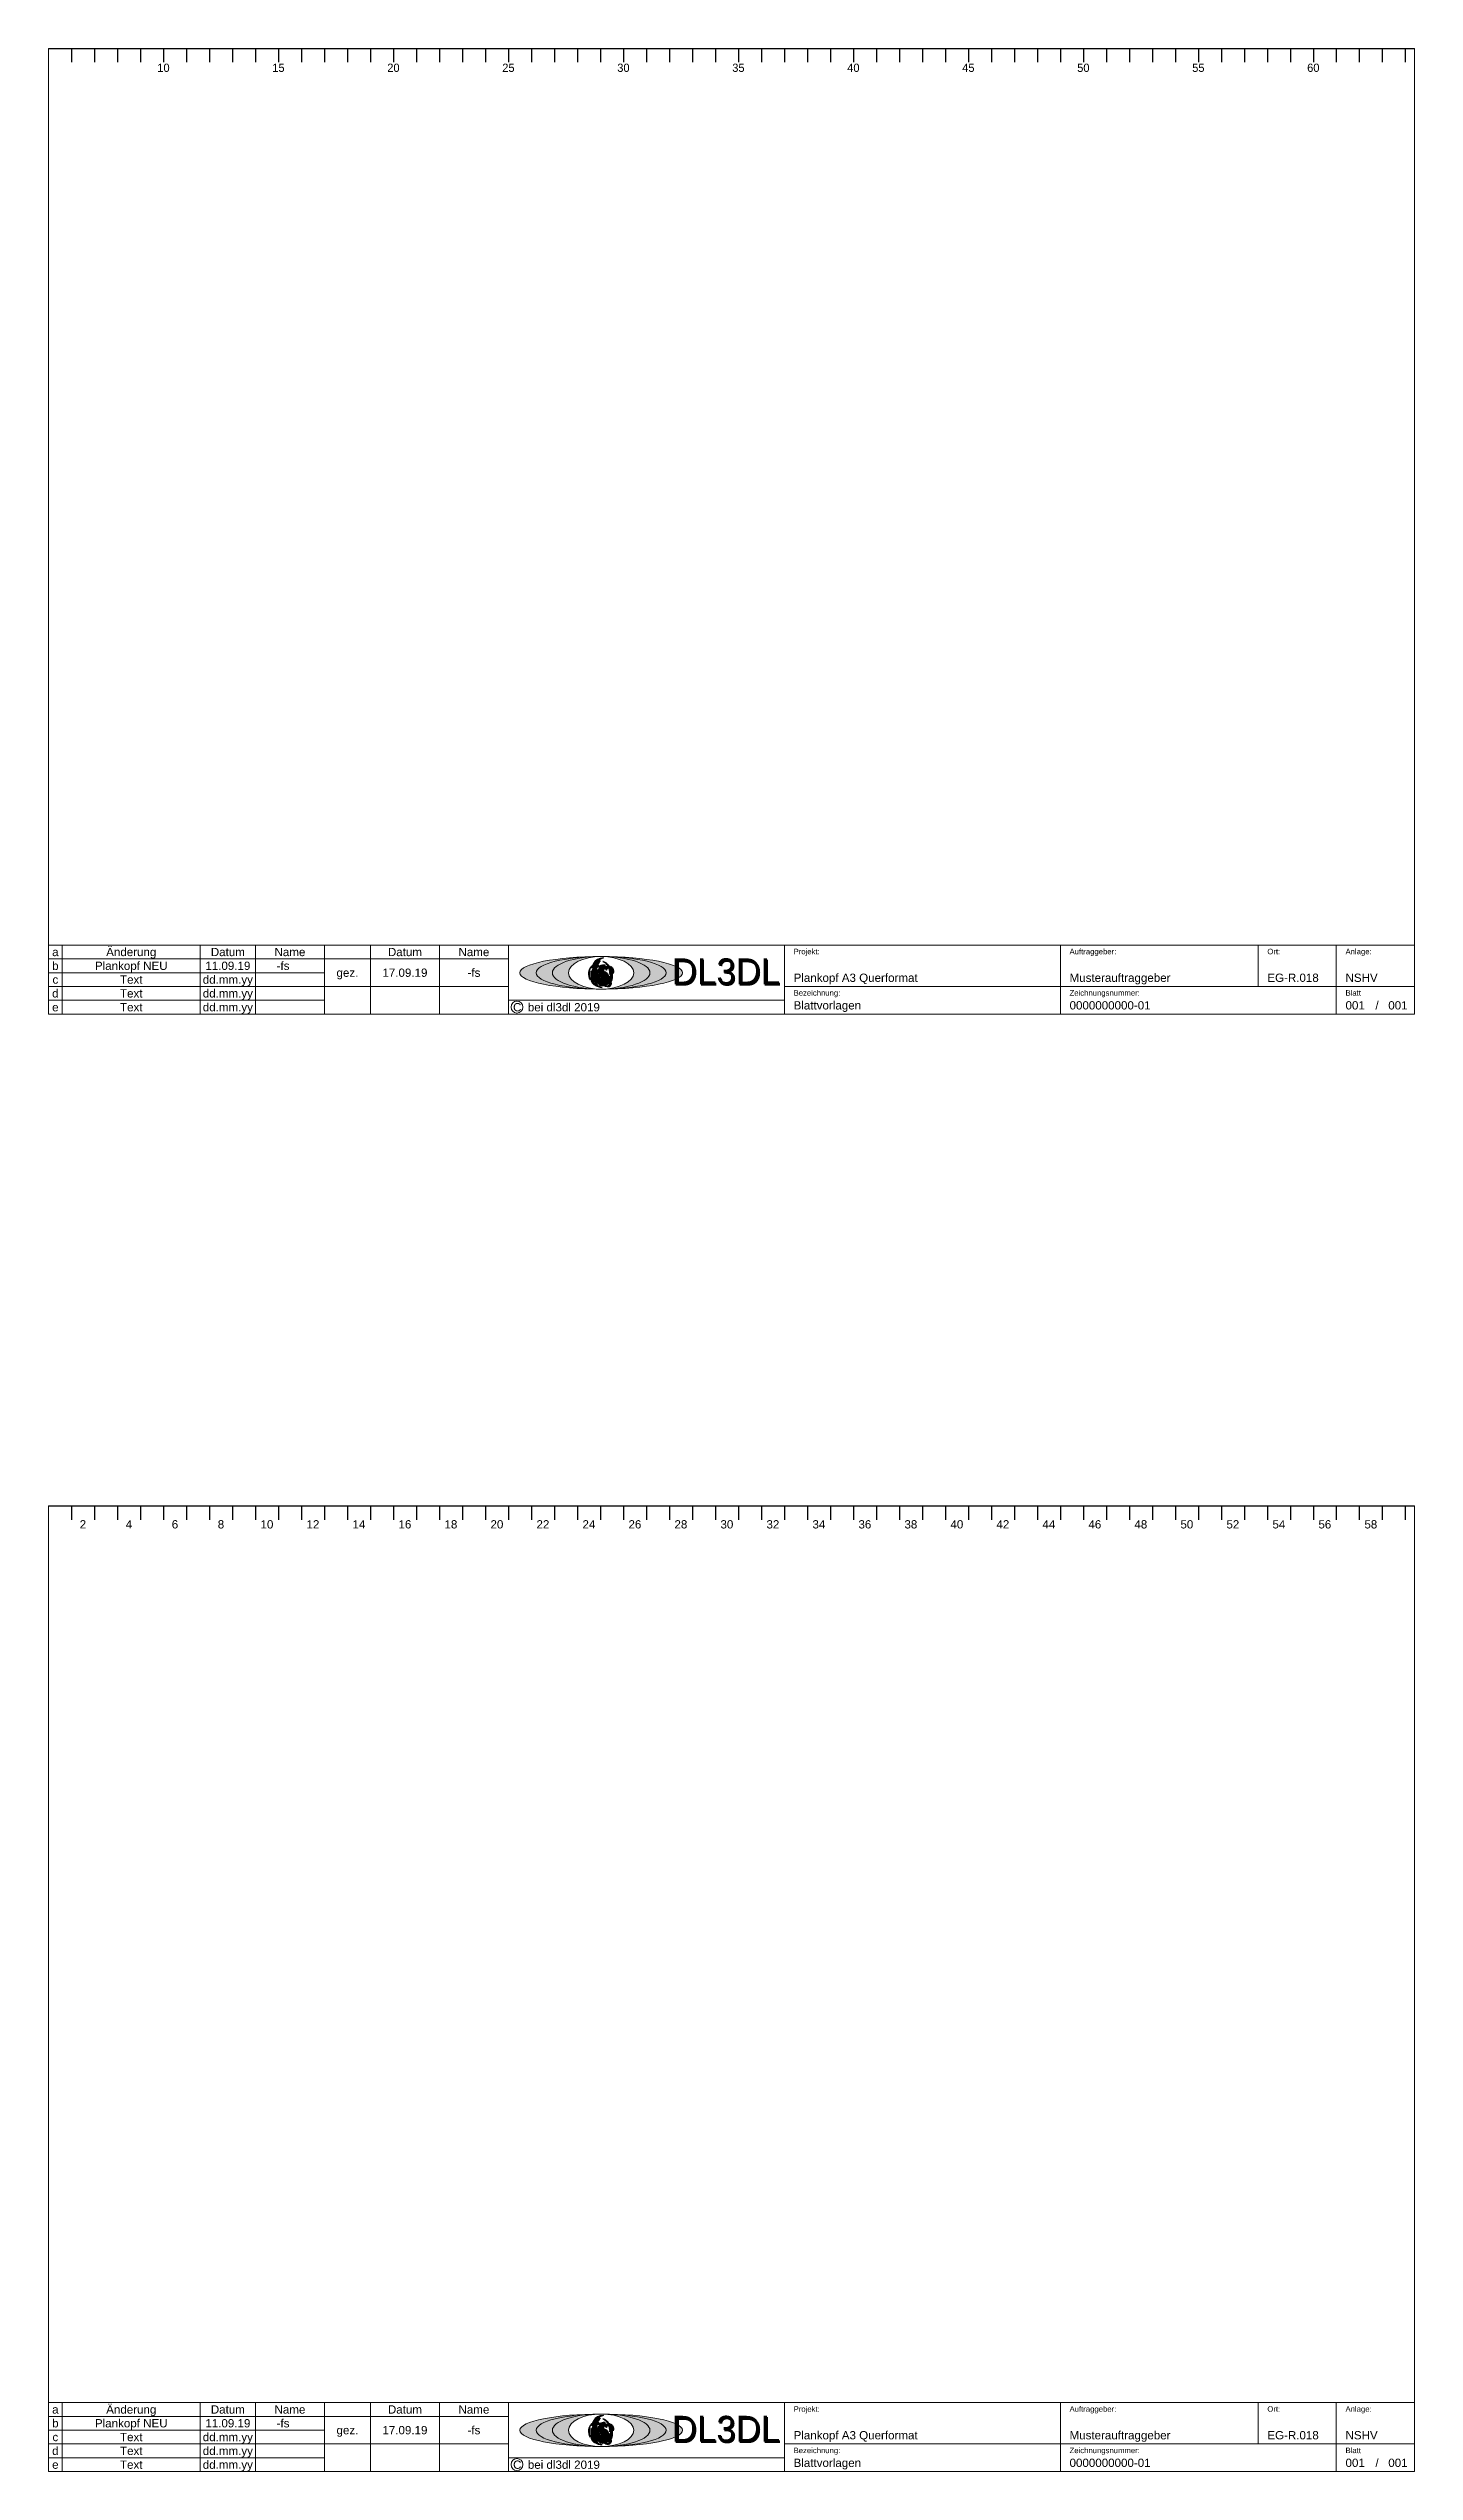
# Model space of a CAD drawing. Extents: x 0 to 842, y -317 to 297.
# Drawn here: x 0 to 297, y -317 to 210 of the extents above; entities that cross this region are included whole.
import ezdxf
from ezdxf.enums import TextEntityAlignment as Align

# ---------------------------------------------------------------- set-up
doc = ezdxf.new("R2010")
doc.units = 0
doc.layers.get('0').update_dxf_attribs({"linetype": 'CONTINUOUS', "lineweight": 5, "true_color": 0xffffff})
for name, color, linetype, lineweight, true_color in [('BLATTRAHMEN', 5, 'CONTINUOUS', 5, 0x0000ff), ('LOGO_A', 1, 'CONTINUOUS', 5, 0xff0000), ('LOGO_B', 30, 'CONTINUOUS', 5, 0xff7f00), ('LOGO_C', 12, 'CONTINUOUS', 5, 0xaa0000), ('LOGO_TEXT', 5, 'CONTINUOUS', 5, 0x0000ff), ('TEXT_VORGABE', 1, 'CONTINUOUS', 5, 0xff0000)]:
    doc.layers.add(name, color=color, linetype=linetype, lineweight=lineweight, true_color=true_color)
for name, color, linetype, true_color in [('Logo_Text2', 1, 'CONTINUOUS', 0xff0000), ('PFOENIX', 94, 'CONTINUOUS', 0x008000), ('RASTER', 5, 'CONTINUOUS', 0x0000ff), ('TEXT_AUSGEFUELLT', 3, 'CONTINUOUS', 0x00ff00)]:
    doc.layers.add(name, color=color, linetype=linetype, true_color=true_color)
doc.styles.add('textstyle0', font='')
doc.styles.add('textstyle1', font='')
doc.styles.add('textstyle10', font='')
doc.styles.add('textstyle11', font='')
doc.styles.add('textstyle12', font='')
doc.styles.add('textstyle13', font='')
doc.styles.add('textstyle14', font='')
doc.styles.add('textstyle15', font='')
doc.styles.add('textstyle156', font='')
doc.styles.add('textstyle157', font='')
doc.styles.add('textstyle158', font='')
doc.styles.add('textstyle159', font='')
doc.styles.add('textstyle16', font='')
doc.styles.add('textstyle17', font='')
doc.styles.add('textstyle172', font='')
doc.styles.add('textstyle173', font='')
doc.styles.add('textstyle174', font='')
doc.styles.add('textstyle175', font='')
doc.styles.add('textstyle176', font='')
doc.styles.add('textstyle177', font='')
doc.styles.add('textstyle178', font='')
doc.styles.add('textstyle18', font='')
doc.styles.add('textstyle180', font='')
doc.styles.add('textstyle181', font='')
doc.styles.add('textstyle182', font='')
doc.styles.add('textstyle183', font='')
doc.styles.add('textstyle186', font='')
doc.styles.add('textstyle187', font='')
doc.styles.add('textstyle188', font='')
doc.styles.add('textstyle189', font='')
doc.styles.add('textstyle19', font='')
doc.styles.add('textstyle190', font='')
doc.styles.add('textstyle191', font='')
doc.styles.add('textstyle192', font='')
doc.styles.add('textstyle193', font='')
doc.styles.add('textstyle194', font='')
doc.styles.add('textstyle195', font='')
doc.styles.add('textstyle196', font='')
doc.styles.add('textstyle197', font='')
doc.styles.add('textstyle198', font='')
doc.styles.add('textstyle199', font='')
doc.styles.add('textstyle2', font='')
doc.styles.add('textstyle20', font='')
doc.styles.add('textstyle200', font='')
doc.styles.add('textstyle201', font='')
doc.styles.add('textstyle202', font='')
doc.styles.add('textstyle203', font='')
doc.styles.add('textstyle204', font='')
doc.styles.add('textstyle205', font='')
doc.styles.add('textstyle206', font='')
doc.styles.add('textstyle207', font='')
doc.styles.add('textstyle208', font='')
doc.styles.add('textstyle209', font='')
doc.styles.add('textstyle21', font='')
doc.styles.add('textstyle210', font='')
doc.styles.add('textstyle211', font='')
doc.styles.add('textstyle212', font='')
doc.styles.add('textstyle213', font='')
doc.styles.add('textstyle214', font='')
doc.styles.add('textstyle215', font='')
doc.styles.add('textstyle216', font='')
doc.styles.add('textstyle217', font='')
doc.styles.add('textstyle218', font='')
doc.styles.add('textstyle219', font='')
doc.styles.add('textstyle22', font='')
doc.styles.add('textstyle220', font='')
doc.styles.add('textstyle221', font='')
doc.styles.add('textstyle222', font='')
doc.styles.add('textstyle223', font='')
doc.styles.add('textstyle224', font='')
doc.styles.add('textstyle225', font='')
doc.styles.add('textstyle226', font='')
doc.styles.add('textstyle227', font='')
doc.styles.add('textstyle228', font='')
doc.styles.add('textstyle229', font='')
doc.styles.add('textstyle23', font='')
doc.styles.add('textstyle230', font='')
doc.styles.add('textstyle231', font='')
doc.styles.add('textstyle232', font='')
doc.styles.add('textstyle233', font='')
doc.styles.add('textstyle234', font='')
doc.styles.add('textstyle235', font='')
doc.styles.add('textstyle236', font='')
doc.styles.add('textstyle237', font='')
doc.styles.add('textstyle238', font='')
doc.styles.add('textstyle239', font='')
doc.styles.add('textstyle24', font='')
doc.styles.add('textstyle240', font='')
doc.styles.add('textstyle241', font='')
doc.styles.add('textstyle242', font='')
doc.styles.add('textstyle243', font='')
doc.styles.add('textstyle244', font='')
doc.styles.add('textstyle245', font='')
doc.styles.add('textstyle246', font='')
doc.styles.add('textstyle247', font='')
doc.styles.add('textstyle248', font='')
doc.styles.add('textstyle249', font='')
doc.styles.add('textstyle25', font='')
doc.styles.add('textstyle250', font='')
doc.styles.add('textstyle251', font='')
doc.styles.add('textstyle252', font='')
doc.styles.add('textstyle253', font='')
doc.styles.add('textstyle254', font='')
doc.styles.add('textstyle255', font='')
doc.styles.add('textstyle256', font='')
doc.styles.add('textstyle257', font='')
doc.styles.add('textstyle258', font='')
doc.styles.add('textstyle259', font='')
doc.styles.add('textstyle26', font='')
doc.styles.add('textstyle27', font='')
doc.styles.add('textstyle28', font='')
doc.styles.add('textstyle29', font='')
doc.styles.add('textstyle3', font='')
doc.styles.add('textstyle30', font='')
doc.styles.add('textstyle4', font='')
doc.styles.add('textstyle5', font='')
doc.styles.add('textstyle6', font='')
doc.styles.add('textstyle7', font='')
doc.styles.add('textstyle8', font='')
doc.styles.add('textstyle9', font='')
doc.styles.get('textstyle0').set_extended_font_data('Liberation Sans')
doc.styles.get('textstyle1').set_extended_font_data('Liberation Sans')
doc.styles.get('textstyle10').set_extended_font_data('Liberation Sans')
doc.styles.get('textstyle11').set_extended_font_data('Liberation Sans')
doc.styles.get('textstyle12').set_extended_font_data('Liberation Sans')
doc.styles.get('textstyle13').set_extended_font_data('Liberation Sans')
doc.styles.get('textstyle14').set_extended_font_data('Liberation Sans')
doc.styles.get('textstyle15').set_extended_font_data('Liberation Sans')
doc.styles.get('textstyle156').set_extended_font_data('TGL 31034-1')
doc.styles.get('textstyle157').set_extended_font_data('TGL 31034-1')
doc.styles.get('textstyle158').set_extended_font_data('TGL 31034-1')
doc.styles.get('textstyle159').set_extended_font_data('TGL 31034-1')
doc.styles.get('textstyle16').set_extended_font_data('Liberation Sans')
doc.styles.get('textstyle17').set_extended_font_data('Liberation Sans')
doc.styles.get('textstyle172').set_extended_font_data('TGL 31034-1')
doc.styles.get('textstyle173').set_extended_font_data('TGL 31034-1')
doc.styles.get('textstyle174').set_extended_font_data('TGL 31034-1')
doc.styles.get('textstyle175').set_extended_font_data('TGL 31034-1')
doc.styles.get('textstyle176').set_extended_font_data('TGL 31034-1')
doc.styles.get('textstyle177').set_extended_font_data('TGL 31034-1')
doc.styles.get('textstyle178').set_extended_font_data('TGL 31034-1')
doc.styles.get('textstyle18').set_extended_font_data('Liberation Sans')
doc.styles.get('textstyle180').set_extended_font_data('TGL 31034-1')
doc.styles.get('textstyle181').set_extended_font_data('TGL 31034-1')
doc.styles.get('textstyle182').set_extended_font_data('TGL 31034-1')
doc.styles.get('textstyle183').set_extended_font_data('TGL 31034-1')
doc.styles.get('textstyle186').set_extended_font_data('Liberation Sans')
doc.styles.get('textstyle187').set_extended_font_data('Liberation Sans')
doc.styles.get('textstyle188').set_extended_font_data('Liberation Sans')
doc.styles.get('textstyle189').set_extended_font_data('Liberation Sans')
doc.styles.get('textstyle19').set_extended_font_data('Liberation Sans')
doc.styles.get('textstyle190').set_extended_font_data('Liberation Sans')
doc.styles.get('textstyle191').set_extended_font_data('Liberation Sans')
doc.styles.get('textstyle192').set_extended_font_data('Liberation Sans')
doc.styles.get('textstyle193').set_extended_font_data('Liberation Sans')
doc.styles.get('textstyle194').set_extended_font_data('Liberation Sans')
doc.styles.get('textstyle195').set_extended_font_data('Liberation Sans')
doc.styles.get('textstyle196').set_extended_font_data('Liberation Sans')
doc.styles.get('textstyle197').set_extended_font_data('Liberation Sans')
doc.styles.get('textstyle198').set_extended_font_data('Liberation Sans')
doc.styles.get('textstyle199').set_extended_font_data('Liberation Sans')
doc.styles.get('textstyle2').set_extended_font_data('Liberation Sans')
doc.styles.get('textstyle20').set_extended_font_data('Liberation Sans')
doc.styles.get('textstyle200').set_extended_font_data('Liberation Sans')
doc.styles.get('textstyle201').set_extended_font_data('Liberation Sans')
doc.styles.get('textstyle202').set_extended_font_data('Liberation Sans')
doc.styles.get('textstyle203').set_extended_font_data('Liberation Sans')
doc.styles.get('textstyle204').set_extended_font_data('Liberation Sans')
doc.styles.get('textstyle205').set_extended_font_data('Liberation Sans')
doc.styles.get('textstyle206').set_extended_font_data('Liberation Sans')
doc.styles.get('textstyle207').set_extended_font_data('Liberation Sans')
doc.styles.get('textstyle208').set_extended_font_data('Liberation Sans')
doc.styles.get('textstyle209').set_extended_font_data('Liberation Sans')
doc.styles.get('textstyle21').set_extended_font_data('Liberation Sans')
doc.styles.get('textstyle210').set_extended_font_data('Liberation Sans')
doc.styles.get('textstyle211').set_extended_font_data('Liberation Sans')
doc.styles.get('textstyle212').set_extended_font_data('Liberation Sans')
doc.styles.get('textstyle213').set_extended_font_data('Liberation Sans')
doc.styles.get('textstyle214').set_extended_font_data('Liberation Sans')
doc.styles.get('textstyle215').set_extended_font_data('Liberation Sans')
doc.styles.get('textstyle216').set_extended_font_data('Liberation Sans')
doc.styles.get('textstyle217').set_extended_font_data('Liberation Sans')
doc.styles.get('textstyle218').set_extended_font_data('Liberation Sans')
doc.styles.get('textstyle219').set_extended_font_data('Liberation Sans')
doc.styles.get('textstyle22').set_extended_font_data('Liberation Sans')
doc.styles.get('textstyle220').set_extended_font_data('Liberation Sans')
doc.styles.get('textstyle221').set_extended_font_data('Liberation Sans')
doc.styles.get('textstyle222').set_extended_font_data('Liberation Sans')
doc.styles.get('textstyle223').set_extended_font_data('Liberation Sans')
doc.styles.get('textstyle224').set_extended_font_data('Liberation Sans')
doc.styles.get('textstyle225').set_extended_font_data('Liberation Sans')
doc.styles.get('textstyle226').set_extended_font_data('Liberation Sans')
doc.styles.get('textstyle227').set_extended_font_data('Liberation Sans')
doc.styles.get('textstyle228').set_extended_font_data('Liberation Sans')
doc.styles.get('textstyle229').set_extended_font_data('Liberation Sans')
doc.styles.get('textstyle23').set_extended_font_data('Liberation Sans')
doc.styles.get('textstyle230').set_extended_font_data('Liberation Sans')
doc.styles.get('textstyle231').set_extended_font_data('Liberation Sans')
doc.styles.get('textstyle232').set_extended_font_data('Liberation Sans')
doc.styles.get('textstyle233').set_extended_font_data('Liberation Sans')
doc.styles.get('textstyle234').set_extended_font_data('Liberation Sans')
doc.styles.get('textstyle235').set_extended_font_data('Liberation Sans')
doc.styles.get('textstyle236').set_extended_font_data('Liberation Sans')
doc.styles.get('textstyle237').set_extended_font_data('Liberation Sans')
doc.styles.get('textstyle238').set_extended_font_data('Liberation Sans')
doc.styles.get('textstyle239').set_extended_font_data('Liberation Sans')
doc.styles.get('textstyle24').set_extended_font_data('Liberation Sans')
doc.styles.get('textstyle240').set_extended_font_data('Liberation Sans')
doc.styles.get('textstyle241').set_extended_font_data('Liberation Sans')
doc.styles.get('textstyle242').set_extended_font_data('Liberation Sans')
doc.styles.get('textstyle243').set_extended_font_data('Liberation Sans')
doc.styles.get('textstyle244').set_extended_font_data('Liberation Sans')
doc.styles.get('textstyle245').set_extended_font_data('Liberation Sans')
doc.styles.get('textstyle246').set_extended_font_data('Liberation Sans')
doc.styles.get('textstyle247').set_extended_font_data('Liberation Sans')
doc.styles.get('textstyle248').set_extended_font_data('Liberation Sans')
doc.styles.get('textstyle249').set_extended_font_data('Liberation Sans')
doc.styles.get('textstyle25').set_extended_font_data('Liberation Sans')
doc.styles.get('textstyle250').set_extended_font_data('Liberation Sans')
doc.styles.get('textstyle251').set_extended_font_data('Liberation Sans')
doc.styles.get('textstyle252').set_extended_font_data('Liberation Sans')
doc.styles.get('textstyle253').set_extended_font_data('Liberation Sans')
doc.styles.get('textstyle254').set_extended_font_data('Liberation Sans')
doc.styles.get('textstyle255').set_extended_font_data('Liberation Sans')
doc.styles.get('textstyle256').set_extended_font_data('Liberation Sans')
doc.styles.get('textstyle257').set_extended_font_data('Liberation Sans')
doc.styles.get('textstyle258').set_extended_font_data('Liberation Sans')
doc.styles.get('textstyle259').set_extended_font_data('Liberation Sans')
doc.styles.get('textstyle26').set_extended_font_data('Liberation Sans')
doc.styles.get('textstyle27').set_extended_font_data('Liberation Sans')
doc.styles.get('textstyle28').set_extended_font_data('Liberation Sans')
doc.styles.get('textstyle29').set_extended_font_data('Liberation Sans')
doc.styles.get('textstyle3').set_extended_font_data('Liberation Sans')
doc.styles.get('textstyle30').set_extended_font_data('Liberation Sans')
doc.styles.get('textstyle4').set_extended_font_data('Liberation Sans')
doc.styles.get('textstyle5').set_extended_font_data('Liberation Sans')
doc.styles.get('textstyle6').set_extended_font_data('Liberation Sans')
doc.styles.get('textstyle7').set_extended_font_data('Liberation Sans')
doc.styles.get('textstyle8').set_extended_font_data('Liberation Sans')
doc.styles.get('textstyle9').set_extended_font_data('Liberation Sans')

msp = doc.modelspace()

# ---------------------------------------------------------------- texts
at = {"layer": 'LOGO_TEXT'}
for style, p in [('textstyle181', (147.53, 9.02)), ('textstyle183', (147.53, -307.95))]:
    msp.add_text('DL3DL', height=5.657, dxfattribs=dict(at, style=style)).set_placement(p, align=Align.MIDDLE_CENTER)
at = {"layer": 'Logo_Text2'}
for style, p in [('textstyle180', (147.33, 9.29)), ('textstyle182', (147.33, -307.68))]:
    msp.add_text('DL3DL', height=5.657, dxfattribs=dict(at, style=style)).set_placement(p, align=Align.MIDDLE_CENTER)
at = {"layer": 'RASTER'}
for s, style, p in [('10', 'textstyle178', (25, 205.8)), ('15', 'textstyle177', (50, 205.8)), ('20', 'textstyle176', (75, 205.8)), ('25', 'textstyle175', (100, 205.8)), ('30', 'textstyle174', (125, 205.8)), ('35', 'textstyle173', (150, 205.8)), ('40', 'textstyle172', (175, 205.8)), ('45', 'textstyle159', (200, 205.8)), ('50', 'textstyle158', (225, 205.8)), ('55', 'textstyle157', (250, 205.8)), ('60', 'textstyle156', (275, 205.8)), ('2', 'textstyle0', (7.5, -110.97)), ('4', 'textstyle8', (17.5, -110.97)), ('6', 'textstyle7', (27.5, -110.97)), ('8', 'textstyle6', (37.5, -110.97)), ('10', 'textstyle5', (47.5, -110.97)), ('12', 'textstyle4', (57.5, -110.97)), ('14', 'textstyle3', (67.5, -110.97)), ('16', 'textstyle2', (77.5, -110.97)), ('18', 'textstyle1', (87.5, -110.97)), ('20', 'textstyle16', (97.5, -110.97)), ('22', 'textstyle15', (107.5, -110.97)), ('24', 'textstyle14', (117.5, -110.97)), ('26', 'textstyle13', (127.5, -110.97)), ('28', 'textstyle12', (137.5, -110.97)), ('30', 'textstyle11', (147.5, -110.97)), ('32', 'textstyle10', (157.5, -110.97)), ('34', 'textstyle9', (167.5, -110.97)), ('36', 'textstyle255', (177.5, -110.97)), ('38', 'textstyle254', (187.5, -110.97)), ('40', 'textstyle253', (197.5, -110.97)), ('42', 'textstyle252', (207.5, -110.97)), ('44', 'textstyle251', (217.5, -110.97)), ('46', 'textstyle250', (227.5, -110.97)), ('48', 'textstyle249', (237.5, -110.97)), ('50', 'textstyle248', (247.5, -110.97)), ('52', 'textstyle259', (257.5, -110.97)), ('54', 'textstyle258', (267.5, -110.97)), ('56', 'textstyle257', (277.5, -110.97)), ('58', 'textstyle256', (287.5, -110.97))]:
    msp.add_text(s, height=1.8, dxfattribs=dict(at, style=style)).set_placement(p, align=Align.MIDDLE_CENTER)
at = {"layer": 'TEXT_AUSGEFUELLT'}
for s, style, p in [('Plankopf NEU', 'textstyle187', (18, 10.5)), ('11.09.19', 'textstyle195', (39, 10.5)), ('-fs', 'textstyle203', (51, 10.5)), ('Text', 'textstyle201', (18, 7.5)), ('Text', 'textstyle199', (18, 4.5)), ('dd.mm.yy', 'textstyle209', (39, 7.5)), ('dd.mm.yy', 'textstyle207', (39, 4.5)), ('17.09.19', 'textstyle215', (77.5, 9)), ('-fs', 'textstyle213', (92.5, 9)), ('Text', 'textstyle197', (18, 1.5)), ('dd.mm.yy', 'textstyle205', (39, 1.5)), ('Plankopf NEU', 'textstyle186', (18, -306.47)), ('11.09.19', 'textstyle194', (39, -306.47)), ('-fs', 'textstyle202', (51, -306.47)), ('Text', 'textstyle200', (18, -309.47)), ('dd.mm.yy', 'textstyle208', (39, -309.47)), ('17.09.19', 'textstyle214', (77.5, -307.97)), ('-fs', 'textstyle212', (92.5, -307.97)), ('Text', 'textstyle198', (18, -312.47)), ('Text', 'textstyle196', (18, -315.47)), ('dd.mm.yy', 'textstyle206', (39, -312.47)), ('dd.mm.yy', 'textstyle204', (39, -315.47))]:
    msp.add_text(s, height=1.8, dxfattribs=dict(at, style=style)).set_placement(p, align=Align.MIDDLE_CENTER)
for s, style, p in [('Plankopf A3 Querformat', 'textstyle24', (162, 7)), ('Musterauftraggeber', 'textstyle22', (222, 7)), ('EG-R.018', 'textstyle18', (265, 7)), ('NSHV', 'textstyle30', (282, 7)), ('Blattvorlagen', 'textstyle211', (162, 1)), ('0000000000-01', 'textstyle20', (222, 1)), ('001', 'textstyle28', (282, 1)), ('/   001', 'textstyle26', (288.5, 1)), ('Plankopf A3 Querformat', 'textstyle23', (162, -309.97)), ('Musterauftraggeber', 'textstyle21', (222, -309.97)), ('EG-R.018', 'textstyle17', (265, -309.97)), ('NSHV', 'textstyle29', (282, -309.97)), ('Blattvorlagen', 'textstyle210', (162, -315.97)), ('0000000000-01', 'textstyle19', (222, -315.97)), ('001', 'textstyle27', (282, -315.97)), ('/   001', 'textstyle25', (288.5, -315.97))]:
    msp.add_text(s, height=1.8, dxfattribs=dict(at, style=style)).set_placement(p)
at = {"layer": 'TEXT_VORGABE'}
for s, style, p in [('a', 'textstyle223', (1.5, 13.5)), ('b', 'textstyle221', (1.5, 10.5)), ('Änderung', 'textstyle227', (18, 13.5)), ('Datum', 'textstyle225', (39, 13.5)), ('Name', 'textstyle239', (52.5, 13.5)), ('Datum', 'textstyle189', (77.5, 13.5)), ('Name', 'textstyle237', (92.5, 13.5)), ('d', 'textstyle231', (1.5, 4.5)), ('c', 'textstyle219', (1.5, 7.5)), ('gez.', 'textstyle217', (65, 9)), ('e', 'textstyle229', (1.5, 1.5)), ('a', 'textstyle222', (1.5, -303.47)), ('b', 'textstyle220', (1.5, -306.47)), ('Änderung', 'textstyle226', (18, -303.47)), ('Datum', 'textstyle224', (39, -303.47)), ('Name', 'textstyle238', (52.5, -303.47)), ('Datum', 'textstyle188', (77.5, -303.47)), ('Name', 'textstyle236', (92.5, -303.47)), ('c', 'textstyle218', (1.5, -309.47)), ('gez.', 'textstyle216', (65, -307.97)), ('d', 'textstyle230', (1.5, -312.47)), ('e', 'textstyle228', (1.5, -315.47))]:
    msp.add_text(s, height=1.8, dxfattribs=dict(at, style=style)).set_placement(p, align=Align.MIDDLE_CENTER)
for s, style, p in [('Projekt:', 'textstyle247', (162, 13)), ('Auftraggeber:', 'textstyle243', (222, 13)), ('Ort:', 'textstyle241', (265, 13)), ('Anlage:', 'textstyle193', (282, 13)), ('Bezeichnung:', 'textstyle233', (162, 4)), ('Zeichnungsnummer:', 'textstyle245', (222, 4)), ('Blatt', 'textstyle191', (282, 4)), ('Projekt:', 'textstyle246', (162, -303.97)), ('Auftraggeber:', 'textstyle242', (222, -303.97)), ('Ort:', 'textstyle240', (265, -303.97)), ('Anlage:', 'textstyle192', (282, -303.97)), ('Bezeichnung:', 'textstyle232', (162, -312.97)), ('Zeichnungsnummer:', 'textstyle244', (222, -312.97)), ('Blatt', 'textstyle190', (282, -312.97))]:
    msp.add_text(s, height=1.2, dxfattribs=dict(at, style=style)).set_placement(p)
for style, p in [('textstyle235', (101.01, 1.49)), ('textstyle234', (101.01, -315.48))]:
    msp.add_text('C  bei dl3dl 2019', height=1.8, dxfattribs=dict(at, style=style)).set_placement(p, align=Align.MIDDLE_LEFT)

# ---------------------------------------------------------------- hatches: boundary and pattern name
at = {"layer": 'LOGO_A'}
h = msp.add_hatch(color=256, dxfattribs=at)
edge = h.paths.add_edge_path()
edge.add_ellipse((120.16, 8.97), major_axis=(7.07, 0), ratio=0.5, start_angle=0, end_angle=360)
edge = h.paths.add_edge_path()
edge.add_ellipse((120.16, 8.97), major_axis=(10.61, 0), ratio=0.333333, start_angle=0, end_angle=360)
h = msp.add_hatch(color=256, dxfattribs=at)
edge = h.paths.add_edge_path()
edge.add_ellipse((120.16, -308), major_axis=(7.07, 0), ratio=0.5, start_angle=0, end_angle=360)
edge = h.paths.add_edge_path()
edge.add_ellipse((120.16, -308), major_axis=(10.61, 0), ratio=0.333333, start_angle=0, end_angle=360)
at = {"layer": 'LOGO_B'}
h = msp.add_hatch(color=256, dxfattribs=at)
edge = h.paths.add_edge_path()
edge.add_ellipse((120.16, 8.97), major_axis=(10.61, 0), ratio=0.333333, start_angle=0, end_angle=360)
edge = h.paths.add_edge_path()
edge.add_ellipse((120.16, 8.97), major_axis=(14.14, 0), ratio=0.25, start_angle=0, end_angle=360)
h = msp.add_hatch(color=256, dxfattribs=at)
edge = h.paths.add_edge_path()
edge.add_ellipse((120.16, -308), major_axis=(10.61, 0), ratio=0.333333, start_angle=0, end_angle=360)
edge = h.paths.add_edge_path()
edge.add_ellipse((120.16, -308), major_axis=(14.14, 0), ratio=0.25, start_angle=0, end_angle=360)
at = {"layer": 'LOGO_C'}
h = msp.add_hatch(color=256, dxfattribs=at)
edge = h.paths.add_edge_path()
edge.add_ellipse((120.16, 8.97), major_axis=(14.14, 0), ratio=0.25, start_angle=0, end_angle=360)
edge = h.paths.add_edge_path()
edge.add_ellipse((120.16, 8.97), major_axis=(17.68, 0), ratio=0.2, start_angle=0, end_angle=360)
h = msp.add_hatch(color=256, dxfattribs=at)
edge = h.paths.add_edge_path()
edge.add_ellipse((120.16, -308), major_axis=(14.14, 0), ratio=0.25, start_angle=0, end_angle=360)
edge = h.paths.add_edge_path()
edge.add_ellipse((120.16, -308), major_axis=(17.68, 0), ratio=0.2, start_angle=0, end_angle=360)
at = {"layer": 'PFOENIX'}
h = msp.add_hatch(color=256, dxfattribs=at)
edge = h.paths.add_edge_path()
edge.add_spline(control_points=[(119.63, 8.52), (119.92, 8.34), (119.72, 8.01), (119.72, 8.01), (119.72, 8.01), (119.79, 7.84), (120.23, 7.84), (120.16, 8.25), (120.08, 8.52), (119.71, 8.89), (119.42, 9.13), (119.31, 9.46), (119.53, 9.8), (119.88, 10.03), (119.95, 10.12), (119.9, 10.24), (119.7, 10.24), (119.51, 10.19), (119.37, 10.27), (119.4, 10.52), (119.63, 10.64), (119.64, 10.65), (119.64, 10.64), (119.58, 10.53), (119.47, 10.45), (119.56, 10.38), (119.83, 10.45), (120.15, 10.63), (120.72, 10.75), (120.92, 10.72), (120.95, 10.67), (120.98, 10.48), (120.91, 10.33), (121.19, 10.36), (121.39, 10.28), (121.55, 10.11), (121.51, 9.84), (121.32, 9.6), (121.25, 9.55), (121.25, 9.55), (121.23, 9.68), (121.18, 9.83), (121.01, 9.87), (120.78, 9.83), (120.68, 9.6), (120.69, 9.32), (120.89, 9.24), (121.31, 9.1), (121.51, 8.84)], knot_values=[0, 0, 0, 0, 1, 2, 3, 4, 5, 6, 7, 8, 9, 10, 11, 12, 13, 14, 15, 16, 17, 18, 19, 20, 21, 22, 23, 24, 25, 26, 27, 28, 29, 30, 31, 32, 33, 34, 35, 36, 37, 38, 39, 40, 41, 42, 43, 44, 45, 46, 46, 46, 46], degree=3, periodic=0)
edge.add_spline(control_points=[(121.51, 8.84), (121.7, 8.51), (121.83, 8.05), (121.76, 7.61), (121.6, 7.2), (121.45, 6.96), (121.45, 6.96), (121.93, 7.25), (122.06, 7.74), (122.06, 8.13), (122.01, 8.23), (122.16, 7.98), (122.17, 7.53), (122.08, 7.24), (121.69, 6.52), (121.28, 6.25), (120.81, 6.12), (120.26, 6.12), (119.91, 6.29), (119.91, 6.29), (119.91, 6.29)], knot_values=[0, 0, 0, 0, 1, 2, 3, 4, 5, 6, 7, 8, 9, 10, 11, 12, 13, 14, 15, 16, 17, 18, 18, 18, 18], degree=3, periodic=0)
edge.add_spline(control_points=[(119.91, 6.29), (119.91, 6.29), (119.87, 6.26), (117.14, 9.39), (119.97, 11.65)], knot_values=[0, 0, 0, 0, 1, 2, 2, 2, 2], degree=3, periodic=0)
edge.add_spline(control_points=[(119.97, 11.65), (118.73, 10.04), (119.63, 8.52), (119.63, 8.52), (119.63, 8.52), (119.63, 8.52), (119.63, 8.52)], knot_values=[0, 0, 0, 0, 1, 2, 3, 4, 4, 4, 4], degree=3, periodic=0)
h = msp.add_hatch(color=256, dxfattribs=at)
edge = h.paths.add_edge_path()
edge.add_spline(control_points=[(119.55, 11.7), (118.15, 8.97), (119.45, 6.14), (119.45, 6.13), (119.45, 6.13), (117.43, 9.01), (119.55, 11.7), (119.55, 11.7), (119.55, 11.7)], knot_values=[0, 0, 0, 0, 1, 2, 3, 4, 5, 6, 6, 6, 6], degree=3, periodic=0)
h = msp.add_hatch(color=256, dxfattribs=at)
edge = h.paths.add_edge_path()
edge.add_spline(control_points=[(120.69, 12.2), (118.82, 11.75), (118.13, 9.96), (118.13, 9.96)], knot_values=[0, 0, 0, 0, 1, 1, 1, 1], degree=3, periodic=0)
edge.add_spline(control_points=[(118.13, 9.96), (118.15, 10.09), (118.41, 12.19), (120.69, 12.2)], knot_values=[0, 0, 0, 0, 1, 1, 1, 1], degree=3, periodic=0)
h = msp.add_hatch(color=256, dxfattribs=at)
edge = h.paths.add_edge_path()
edge.add_spline(control_points=[(121.93, 9.53), (121.97, 9.3), (122, 9.12), (122.02, 8.84), (122.02, 8.62), (122.02, 8.62), (122.02, 8.62), (122.12, 8.92), (122.12, 9.27), (122.05, 9.9), (121.85, 10.48), (121.68, 10.76), (121.2, 11.15), (120.56, 11.44), (120.56, 11.44), (120.56, 11.44)], knot_values=[0, 0, 0, 0, 1, 2, 3, 4, 5, 6, 7, 8, 9, 10, 11, 12, 13, 13, 13, 13], degree=3, periodic=0)
edge.add_spline(control_points=[(120.56, 11.44), (120.95, 11.24), (121.16, 11.02), (121.39, 10.73), (121.62, 10.43), (121.84, 9.94), (121.93, 9.53)], knot_values=[0, 0, 0, 0, 1, 2, 3, 4, 4, 4, 4], degree=3, periodic=0)
h = msp.add_hatch(color=256, dxfattribs=at)
edge = h.paths.add_edge_path()
edge.add_spline(control_points=[(118.1, 10.46), (116.97, 9.39), (117.52, 7.59), (117.77, 7.47)], knot_values=[0, 0, 0, 0, 1, 1, 1, 1], degree=3, periodic=0)
edge.add_spline(control_points=[(117.77, 7.47), (117.69, 7.54), (117.14, 9.34), (118.1, 10.46)], knot_values=[0, 0, 0, 0, 1, 1, 1, 1], degree=3, periodic=0)
h = msp.add_hatch(color=256, dxfattribs=at)
edge = h.paths.add_edge_path()
edge.add_spline(control_points=[(117.97, 9.34), (118.04, 6.67), (120.36, 5.76), (120.36, 5.76), (120.36, 5.76), (117.75, 6.4), (117.99, 9.31), (117.99, 9.31), (117.97, 9.34)], knot_values=[0, 0, 0, 0, 1, 2, 3, 4, 5, 6, 6, 6, 6], degree=3, periodic=0)
h = msp.add_hatch(color=256, dxfattribs=at)
edge = h.paths.add_edge_path()
edge.add_spline(control_points=[(121.1, 6), (121.35, 5.9), (121.77, 5.89), (122, 5.96), (122.2, 6.19), (122.34, 6.51), (122.35, 6.75), (122.38, 6.85), (122.38, 6.85), (122.38, 6.85), (122.29, 6.64), (122.23, 6.57), (122.06, 6.36), (121.88, 6.24), (121.7, 6.16), (121.44, 6.08), (121.19, 6.06), (121.1, 6.06), (121, 6.07), (121, 6.06), (121, 6.06), (121.06, 6.02), (121.1, 6), (121.1, 6), (121.1, 6)], knot_values=[0, 0, 0, 0, 1, 2, 3, 4, 5, 6, 7, 8, 9, 10, 11, 12, 13, 14, 15, 16, 17, 18, 19, 20, 21, 22, 22, 22, 22], degree=3, periodic=0)
h = msp.add_hatch(color=256, dxfattribs=at)
edge = h.paths.add_edge_path()
edge.add_spline(control_points=[(122.54, 8.01), (122.52, 7.66), (122.41, 7.18), (122.26, 6.91), (121.93, 6.6), (121.73, 6.41), (121.73, 6.41), (121.87, 6.65), (122.06, 6.95), (122.16, 7.25), (122.17, 7.53), (122.04, 8.17)], knot_values=[0, 0, 0, 0, 1, 2, 3, 4, 5, 6, 7, 8, 9, 9, 9, 9], degree=3, periodic=0)
edge.add_spline(control_points=[(122.04, 8.17), (122.23, 8.26), (122.26, 8.46), (122.28, 9.05), (122.25, 9.59), (122.23, 9.88), (122.05, 10.45), (121.94, 10.53), (122.26, 10.12), (122.36, 9.83), (122.47, 9.44), (122.53, 9.05), (122.56, 8.51), (122.54, 8.01)], knot_values=[0, 0, 0, 0, 1, 2, 3, 4, 5, 6, 7, 8, 9, 10, 11, 11, 11, 11], degree=3, periodic=0)
h = msp.add_hatch(color=256, dxfattribs=at)
edge = h.paths.add_edge_path()
edge.add_spline(control_points=[(122.79, 8.83), (122.78, 9.2), (122.73, 9.45), (122.68, 9.73), (122.56, 9.96), (122.31, 10.31), (122.31, 10.31), (122.31, 10.31)], knot_values=[0, 0, 0, 0, 1, 2, 3, 4, 5, 5, 5, 5], degree=3, periodic=0)
edge.add_spline(control_points=[(122.31, 10.31), (122.9, 10.02), (122.79, 8.83), (122.79, 8.83), (122.79, 8.83)], knot_values=[0, 0, 0, 0, 1, 2, 2, 2, 2], degree=3, periodic=0)
h = msp.add_hatch(color=256, dxfattribs=at)
edge = h.paths.add_edge_path()
edge.add_spline(control_points=[(119.63, -308.45), (119.92, -308.63), (119.72, -308.96), (119.72, -308.96), (119.72, -308.96), (119.79, -309.13), (120.23, -309.13), (120.16, -308.72), (120.08, -308.45), (119.71, -308.08), (119.42, -307.84), (119.31, -307.51), (119.53, -307.17), (119.88, -306.94), (119.95, -306.85), (119.9, -306.73), (119.7, -306.73), (119.51, -306.78), (119.37, -306.7), (119.4, -306.45), (119.63, -306.33), (119.64, -306.32), (119.64, -306.33), (119.58, -306.44), (119.47, -306.52), (119.56, -306.59), (119.83, -306.52), (120.15, -306.34), (120.72, -306.22), (120.92, -306.25), (120.95, -306.3), (120.98, -306.49), (120.91, -306.63), (121.19, -306.61), (121.39, -306.69), (121.55, -306.86), (121.51, -307.13), (121.32, -307.37), (121.25, -307.42), (121.25, -307.42), (121.23, -307.29), (121.18, -307.14), (121.01, -307.1), (120.78, -307.14), (120.68, -307.37), (120.69, -307.64), (120.89, -307.73), (121.31, -307.87), (121.51, -308.13)], knot_values=[0, 0, 0, 0, 1, 2, 3, 4, 5, 6, 7, 8, 9, 10, 11, 12, 13, 14, 15, 16, 17, 18, 19, 20, 21, 22, 23, 24, 25, 26, 27, 28, 29, 30, 31, 32, 33, 34, 35, 36, 37, 38, 39, 40, 41, 42, 43, 44, 45, 46, 46, 46, 46], degree=3, periodic=0)
edge.add_spline(control_points=[(121.51, -308.13), (121.7, -308.46), (121.83, -308.92), (121.76, -309.36), (121.6, -309.77), (121.45, -310.01), (121.45, -310.01), (121.93, -309.72), (122.06, -309.23), (122.06, -308.84), (122.01, -308.74), (122.16, -308.99), (122.17, -309.44), (122.08, -309.73), (121.69, -310.45), (121.28, -310.72), (120.81, -310.85), (120.26, -310.85), (119.91, -310.68), (119.91, -310.68), (119.91, -310.68)], knot_values=[0, 0, 0, 0, 1, 2, 3, 4, 5, 6, 7, 8, 9, 10, 11, 12, 13, 14, 15, 16, 17, 18, 18, 18, 18], degree=3, periodic=0)
edge.add_spline(control_points=[(119.91, -310.68), (119.91, -310.68), (119.87, -310.71), (117.14, -307.58), (119.97, -305.32)], knot_values=[0, 0, 0, 0, 1, 2, 2, 2, 2], degree=3, periodic=0)
edge.add_spline(control_points=[(119.97, -305.32), (118.73, -306.93), (119.63, -308.45), (119.63, -308.45), (119.63, -308.45), (119.63, -308.45), (119.63, -308.45)], knot_values=[0, 0, 0, 0, 1, 2, 3, 4, 4, 4, 4], degree=3, periodic=0)
h = msp.add_hatch(color=256, dxfattribs=at)
edge = h.paths.add_edge_path()
edge.add_spline(control_points=[(119.55, -305.27), (118.15, -307.99), (119.45, -310.83), (119.45, -310.84), (119.45, -310.84), (117.43, -307.95), (119.55, -305.27), (119.55, -305.27), (119.55, -305.27)], knot_values=[0, 0, 0, 0, 1, 2, 3, 4, 5, 6, 6, 6, 6], degree=3, periodic=0)
h = msp.add_hatch(color=256, dxfattribs=at)
edge = h.paths.add_edge_path()
edge.add_spline(control_points=[(120.69, -304.77), (118.82, -305.22), (118.13, -307.01), (118.13, -307.01)], knot_values=[0, 0, 0, 0, 1, 1, 1, 1], degree=3, periodic=0)
edge.add_spline(control_points=[(118.13, -307.01), (118.15, -306.88), (118.41, -304.78), (120.69, -304.77)], knot_values=[0, 0, 0, 0, 1, 1, 1, 1], degree=3, periodic=0)
h = msp.add_hatch(color=256, dxfattribs=at)
edge = h.paths.add_edge_path()
edge.add_spline(control_points=[(121.93, -307.44), (121.97, -307.67), (122, -307.85), (122.02, -308.13), (122.02, -308.35), (122.02, -308.35), (122.02, -308.35), (122.12, -308.05), (122.12, -307.7), (122.05, -307.07), (121.85, -306.49), (121.68, -306.21), (121.2, -305.82), (120.56, -305.53), (120.56, -305.53), (120.56, -305.53)], knot_values=[0, 0, 0, 0, 1, 2, 3, 4, 5, 6, 7, 8, 9, 10, 11, 12, 13, 13, 13, 13], degree=3, periodic=0)
edge.add_spline(control_points=[(120.56, -305.53), (120.95, -305.73), (121.16, -305.95), (121.39, -306.24), (121.62, -306.54), (121.84, -307.03), (121.93, -307.44)], knot_values=[0, 0, 0, 0, 1, 2, 3, 4, 4, 4, 4], degree=3, periodic=0)
h = msp.add_hatch(color=256, dxfattribs=at)
edge = h.paths.add_edge_path()
edge.add_spline(control_points=[(118.1, -306.51), (116.97, -307.58), (117.52, -309.38), (117.77, -309.5)], knot_values=[0, 0, 0, 0, 1, 1, 1, 1], degree=3, periodic=0)
edge.add_spline(control_points=[(117.77, -309.5), (117.69, -309.43), (117.14, -307.63), (118.1, -306.51)], knot_values=[0, 0, 0, 0, 1, 1, 1, 1], degree=3, periodic=0)
h = msp.add_hatch(color=256, dxfattribs=at)
edge = h.paths.add_edge_path()
edge.add_spline(control_points=[(117.97, -307.63), (118.04, -310.3), (120.36, -311.21), (120.36, -311.21), (120.36, -311.21), (117.75, -310.57), (117.99, -307.66), (117.99, -307.66), (117.97, -307.63)], knot_values=[0, 0, 0, 0, 1, 2, 3, 4, 5, 6, 6, 6, 6], degree=3, periodic=0)
h = msp.add_hatch(color=256, dxfattribs=at)
edge = h.paths.add_edge_path()
edge.add_spline(control_points=[(121.1, -310.97), (121.35, -311.07), (121.77, -311.08), (122, -311.01), (122.2, -310.78), (122.34, -310.46), (122.35, -310.22), (122.38, -310.12), (122.38, -310.12), (122.38, -310.12), (122.29, -310.33), (122.23, -310.4), (122.06, -310.61), (121.88, -310.73), (121.7, -310.81), (121.44, -310.89), (121.19, -310.91), (121.1, -310.91), (121, -310.9), (121, -310.91), (121, -310.91), (121.06, -310.95), (121.1, -310.97), (121.1, -310.97), (121.1, -310.97)], knot_values=[0, 0, 0, 0, 1, 2, 3, 4, 5, 6, 7, 8, 9, 10, 11, 12, 13, 14, 15, 16, 17, 18, 19, 20, 21, 22, 22, 22, 22], degree=3, periodic=0)
h = msp.add_hatch(color=256, dxfattribs=at)
edge = h.paths.add_edge_path()
edge.add_spline(control_points=[(122.54, -308.96), (122.52, -309.31), (122.41, -309.79), (122.26, -310.06), (121.93, -310.37), (121.73, -310.56), (121.73, -310.56), (121.87, -310.32), (122.06, -310.02), (122.16, -309.72), (122.17, -309.44), (122.04, -308.8)], knot_values=[0, 0, 0, 0, 1, 2, 3, 4, 5, 6, 7, 8, 9, 9, 9, 9], degree=3, periodic=0)
edge.add_spline(control_points=[(122.04, -308.8), (122.23, -308.71), (122.26, -308.51), (122.28, -307.92), (122.25, -307.38), (122.23, -307.09), (122.05, -306.52), (121.94, -306.44), (122.26, -306.85), (122.36, -307.13), (122.47, -307.53), (122.53, -307.92), (122.56, -308.46), (122.54, -308.96)], knot_values=[0, 0, 0, 0, 1, 2, 3, 4, 5, 6, 7, 8, 9, 10, 11, 11, 11, 11], degree=3, periodic=0)
h = msp.add_hatch(color=256, dxfattribs=at)
edge = h.paths.add_edge_path()
edge.add_spline(control_points=[(122.79, -308.14), (122.78, -307.77), (122.73, -307.52), (122.68, -307.24), (122.56, -307.01), (122.31, -306.66), (122.31, -306.66), (122.31, -306.66)], knot_values=[0, 0, 0, 0, 1, 2, 3, 4, 5, 5, 5, 5], degree=3, periodic=0)
edge.add_spline(control_points=[(122.31, -306.66), (122.9, -306.95), (122.79, -308.14), (122.79, -308.14), (122.79, -308.14)], knot_values=[0, 0, 0, 0, 1, 2, 2, 2, 2], degree=3, periodic=0)

# ---------------------------------------------------------------- linework, layer by layer
for centre, major_axis, ratio in [((120.16, 8.97), (17.68, 0), 0.2), ((120.16, 8.97), (14.14, 0), 0.25), ((120.16, 8.97), (10.61, 0), 0.333333), ((120.16, 8.97), (7.07, 0), 0.5), ((120.16, -308), (17.68, 0), 0.2), ((120.16, -308), (14.14, 0), 0.25), ((120.16, -308), (10.61, 0), 0.333333), ((120.16, -308), (7.07, 0), 0.5)]:
    msp.add_ellipse(centre, major_axis=major_axis, ratio=ratio)
at = {"layer": 'BLATTRAHMEN'}
for p, q in [((0, 15), (0, 210)), ((297, 0), (297, 210)), ((0, 12), (0, 15)), ((3, 15), (0, 15)), ((0, 9), (0, 12)), ((3, 12), (0, 12)), ((3, 12), (3, 15)), ((3, 15), (60, 15)), ((3, 9), (3, 12)), ((3, 12), (60, 12)), ((33, 12), (33, 15)), ((33, 9), (33, 12)), ((45, 12), (45, 15)), ((45, 9), (45, 12)), ((60, 12), (60, 15)), ((60, 15), (297, 15)), ((60, 12), (100, 12)), ((60, 9), (60, 12)), ((70, 12), (70, 15)), ((70, 6), (70, 12)), ((85, 12), (85, 15)), ((85, 6), (85, 12)), ((100, 12), (100, 15)), ((100, 6), (100, 12)), ((160, 6), (160, 15)), ((220, 6), (220, 15)), ((263, 15), (263, 6)), ((280, 6), (280, 15)), ((0, 6), (0, 9)), ((3, 9), (0, 9)), ((0, 3), (0, 6)), ((3, 6), (0, 6)), ((3, 6), (3, 9)), ((3, 9), (60, 9)), ((3, 3), (3, 6)), ((3, 6), (60, 6)), ((33, 6), (33, 9)), ((33, 3), (33, 6)), ((45, 6), (45, 9)), ((45, 3), (45, 6)), ((60, 6), (60, 9)), ((60, 3), (60, 6)), ((60, 6), (100, 6)), ((70, 0), (70, 6)), ((85, 0), (85, 6)), ((100, 0), (100, 6)), ((160, 0), (160, 6)), ((160, 6), (297, 6)), ((220, 0), (220, 6)), ((280, 0), (280, 6)), ((0, 0), (0, 3)), ((3, 3), (0, 3)), ((0, 0), (3, 0)), ((3, 0), (3, 3)), ((3, 3), (45, 3)), ((3, 0), (33, 0)), ((33, 0), (33, 3)), ((33, 0), (45, 0)), ((45, 0), (45, 3)), ((45, 3), (60, 3)), ((45, 0), (60, 0)), ((60, 0), (60, 3)), ((60, 3), (60, 3)), ((60, 0), (70, 0)), ((70, 0), (85, 0)), ((85, 0), (100, 0)), ((100, 3), (160, 3)), ((100, 0), (160, 0)), ((160, 0), (220, 0)), ((220, 0), (280, 0)), ((280, 0), (297, 0)), ((0, -301.97), (0, -106.97)), ((297, -316.97), (297, -106.97)), ((0, -304.97), (0, -301.97)), ((3, -301.97), (0, -301.97)), ((0, -307.97), (0, -304.97)), ((3, -304.97), (0, -304.97)), ((3, -304.97), (3, -301.97)), ((3, -301.97), (60, -301.97)), ((3, -307.97), (3, -304.97)), ((3, -304.97), (60, -304.97)), ((33, -304.97), (33, -301.97)), ((33, -307.97), (33, -304.97)), ((45, -304.97), (45, -301.97)), ((45, -307.97), (45, -304.97)), ((60, -304.97), (60, -301.97)), ((60, -301.97), (297, -301.97)), ((60, -304.97), (100, -304.97)), ((60, -307.97), (60, -304.97)), ((70, -304.97), (70, -301.97)), ((70, -310.97), (70, -304.97)), ((85, -304.97), (85, -301.97)), ((85, -310.97), (85, -304.97)), ((100, -304.97), (100, -301.97)), ((100, -310.97), (100, -304.97)), ((160, -310.97), (160, -301.97)), ((220, -310.97), (220, -301.97)), ((263, -301.97), (263, -310.97)), ((280, -310.97), (280, -301.97)), ((0, -310.97), (0, -307.97)), ((3, -307.97), (0, -307.97)), ((3, -310.97), (3, -307.97)), ((3, -307.97), (60, -307.97)), ((33, -310.97), (33, -307.97)), ((45, -310.97), (45, -307.97)), ((60, -310.97), (60, -307.97)), ((0, -313.97), (0, -310.97)), ((3, -310.97), (0, -310.97)), ((0, -316.97), (0, -313.97)), ((3, -313.97), (0, -313.97)), ((3, -313.97), (3, -310.97)), ((3, -310.97), (60, -310.97)), ((3, -316.97), (3, -313.97)), ((3, -313.97), (45, -313.97)), ((33, -313.97), (33, -310.97)), ((33, -316.97), (33, -313.97)), ((45, -313.97), (45, -310.97)), ((45, -316.97), (45, -313.97)), ((45, -313.97), (60, -313.97)), ((60, -313.97), (60, -310.97)), ((60, -310.97), (100, -310.97)), ((60, -316.97), (60, -313.97)), ((60, -313.97), (60, -313.97)), ((70, -316.97), (70, -310.97)), ((85, -316.97), (85, -310.97)), ((100, -316.97), (100, -310.97)), ((100, -313.97), (160, -313.97)), ((160, -316.97), (160, -310.97)), ((160, -310.97), (297, -310.97)), ((220, -316.97), (220, -310.97)), ((280, -316.97), (280, -310.97)), ((0, -316.97), (3, -316.97)), ((3, -316.97), (33, -316.97)), ((33, -316.97), (45, -316.97)), ((45, -316.97), (60, -316.97)), ((60, -316.97), (70, -316.97)), ((70, -316.97), (85, -316.97)), ((85, -316.97), (100, -316.97)), ((100, -316.97), (160, -316.97)), ((160, -316.97), (220, -316.97)), ((220, -316.97), (280, -316.97)), ((280, -316.97), (297, -316.97))]:
    msp.add_line(p, q, dxfattribs=at)
at = {"layer": 'PFOENIX'}
for points in [[(119.97, 11.65), (117.14, 9.39), (119.87, 6.26), (119.91, 6.29), (119.91, 6.29)], [(119.55, 11.7), (118.15, 8.97), (119.45, 6.14), (119.45, 6.13), (119.45, 6.13), (117.43, 9.01), (119.55, 11.7), (119.55, 11.7), (119.55, 11.7)], [(120.69, 12.2), (118.41, 12.19), (118.15, 10.09), (118.13, 9.96)], [(120.69, 12.2), (118.82, 11.75), (118.13, 9.96), (118.13, 9.96)], [(119.97, 11.65), (118.73, 10.04), (119.63, 8.52), (119.63, 8.52), (119.63, 8.52), (119.63, 8.52), (119.63, 8.52)], [(119.63, 8.52), (119.92, 8.34), (119.72, 8.01), (119.72, 8.01), (119.72, 8.01), (119.79, 7.84), (120.23, 7.84), (120.16, 8.25), (120.08, 8.52), (119.71, 8.89), (119.42, 9.13), (119.31, 9.46), (119.53, 9.8), (119.88, 10.03), (119.95, 10.12), (119.9, 10.24), (119.7, 10.24), (119.51, 10.19), (119.37, 10.27), (119.4, 10.52), (119.63, 10.64), (119.64, 10.65), (119.64, 10.64), (119.58, 10.53), (119.47, 10.45), (119.56, 10.38), (119.83, 10.45), (120.15, 10.63), (120.72, 10.75), (120.92, 10.72), (120.95, 10.67), (120.98, 10.48), (120.91, 10.33), (121.19, 10.36), (121.39, 10.28), (121.55, 10.11), (121.51, 9.84), (121.32, 9.6), (121.25, 9.55), (121.25, 9.55), (121.23, 9.68), (121.18, 9.83), (121.01, 9.87), (120.78, 9.83), (120.68, 9.6), (120.69, 9.32), (120.89, 9.24), (121.31, 9.1), (121.51, 8.84)], [(120.56, 11.44), (120.95, 11.24), (121.16, 11.02), (121.39, 10.73), (121.62, 10.43), (121.84, 9.94), (121.93, 9.53)], [(121.93, 9.53), (121.97, 9.3), (122, 9.12), (122.02, 8.84), (122.02, 8.62), (122.02, 8.62), (122.02, 8.62), (122.12, 8.92), (122.12, 9.27), (122.05, 9.9), (121.85, 10.48), (121.68, 10.76), (121.2, 11.15), (120.56, 11.44), (120.56, 11.44), (120.56, 11.44)], [(118.1, 10.46), (116.97, 9.39), (117.52, 7.59), (117.77, 7.47)], [(118.1, 10.46), (117.14, 9.34), (117.69, 7.54), (117.77, 7.47)], [(117.97, 9.34), (118.04, 6.67), (120.36, 5.76), (120.36, 5.76), (120.36, 5.76), (117.75, 6.4), (117.99, 9.31), (117.99, 9.31), (117.97, 9.34)], [(121.51, 8.84), (121.7, 8.51), (121.83, 8.05), (121.76, 7.61), (121.6, 7.2), (121.45, 6.96), (121.45, 6.96), (121.93, 7.25), (122.06, 7.74), (122.06, 8.13), (122.01, 8.23), (122.16, 7.98), (122.17, 7.53), (122.08, 7.24), (121.69, 6.52), (121.28, 6.25), (120.81, 6.12), (120.26, 6.12), (119.91, 6.29), (119.91, 6.29), (119.91, 6.29)], [(121.1, 6), (121.35, 5.9), (121.77, 5.89), (122, 5.96), (122.2, 6.19), (122.34, 6.51), (122.35, 6.75), (122.38, 6.85), (122.38, 6.85), (122.38, 6.85), (122.29, 6.64), (122.23, 6.57), (122.06, 6.36), (121.88, 6.24), (121.7, 6.16), (121.44, 6.08), (121.19, 6.06), (121.1, 6.06), (121, 6.07), (121, 6.06), (121, 6.06), (121.06, 6.02), (121.1, 6), (121.1, 6), (121.1, 6)], [(122.54, 8.01), (122.52, 7.66), (122.41, 7.18), (122.26, 6.91), (121.93, 6.6), (121.73, 6.41), (121.73, 6.41), (121.87, 6.65), (122.06, 6.95), (122.16, 7.25), (122.17, 7.53), (122.04, 8.17)], [(122.04, 8.17), (122.23, 8.26), (122.26, 8.46), (122.28, 9.05), (122.25, 9.59), (122.23, 9.88), (122.05, 10.45), (121.94, 10.53), (122.26, 10.12), (122.36, 9.83), (122.47, 9.44), (122.53, 9.05), (122.56, 8.51), (122.54, 8.01)], [(122.31, 10.31), (122.9, 10.02), (122.79, 8.83), (122.79, 8.83), (122.79, 8.83)], [(122.79, 8.83), (122.78, 9.2), (122.73, 9.45), (122.68, 9.73), (122.56, 9.96), (122.31, 10.31), (122.31, 10.31), (122.31, 10.31)], [(119.97, -305.32), (117.14, -307.58), (119.87, -310.71), (119.91, -310.68), (119.91, -310.68)], [(119.55, -305.27), (118.15, -307.99), (119.45, -310.83), (119.45, -310.84), (119.45, -310.84), (117.43, -307.95), (119.55, -305.27), (119.55, -305.27), (119.55, -305.27)], [(120.69, -304.77), (118.41, -304.78), (118.15, -306.88), (118.13, -307.01)], [(120.69, -304.77), (118.82, -305.22), (118.13, -307.01), (118.13, -307.01)], [(119.97, -305.32), (118.73, -306.93), (119.63, -308.45), (119.63, -308.45), (119.63, -308.45), (119.63, -308.45), (119.63, -308.45)], [(120.56, -305.53), (120.95, -305.73), (121.16, -305.95), (121.39, -306.24), (121.62, -306.54), (121.84, -307.03), (121.93, -307.44)], [(121.93, -307.44), (121.97, -307.67), (122, -307.85), (122.02, -308.13), (122.02, -308.35), (122.02, -308.35), (122.02, -308.35), (122.12, -308.05), (122.12, -307.7), (122.05, -307.07), (121.85, -306.49), (121.68, -306.21), (121.2, -305.82), (120.56, -305.53), (120.56, -305.53), (120.56, -305.53)], [(118.1, -306.51), (116.97, -307.58), (117.52, -309.38), (117.77, -309.5)], [(118.1, -306.51), (117.14, -307.63), (117.69, -309.43), (117.77, -309.5)], [(117.97, -307.63), (118.04, -310.3), (120.36, -311.21), (120.36, -311.21), (120.36, -311.21), (117.75, -310.57), (117.99, -307.66), (117.99, -307.66), (117.97, -307.63)], [(119.63, -308.45), (119.92, -308.63), (119.72, -308.96), (119.72, -308.96), (119.72, -308.96), (119.79, -309.13), (120.23, -309.13), (120.16, -308.72), (120.08, -308.45), (119.71, -308.08), (119.42, -307.84), (119.31, -307.51), (119.53, -307.17), (119.88, -306.94), (119.95, -306.85), (119.9, -306.73), (119.7, -306.73), (119.51, -306.78), (119.37, -306.7), (119.4, -306.45), (119.63, -306.33), (119.64, -306.32), (119.64, -306.33), (119.58, -306.44), (119.47, -306.52), (119.56, -306.59), (119.83, -306.52), (120.15, -306.34), (120.72, -306.22), (120.92, -306.25), (120.95, -306.3), (120.98, -306.49), (120.91, -306.63), (121.19, -306.61), (121.39, -306.69), (121.55, -306.86), (121.51, -307.13), (121.32, -307.37), (121.25, -307.42), (121.25, -307.42), (121.23, -307.29), (121.18, -307.14), (121.01, -307.1), (120.78, -307.14), (120.68, -307.37), (120.69, -307.64), (120.89, -307.73), (121.31, -307.87), (121.51, -308.13)], [(121.51, -308.13), (121.7, -308.46), (121.83, -308.92), (121.76, -309.36), (121.6, -309.77), (121.45, -310.01), (121.45, -310.01), (121.93, -309.72), (122.06, -309.23), (122.06, -308.84), (122.01, -308.74), (122.16, -308.99), (122.17, -309.44), (122.08, -309.73), (121.69, -310.45), (121.28, -310.72), (120.81, -310.85), (120.26, -310.85), (119.91, -310.68), (119.91, -310.68), (119.91, -310.68)], [(121.1, -310.97), (121.35, -311.07), (121.77, -311.08), (122, -311.01), (122.2, -310.78), (122.34, -310.46), (122.35, -310.22), (122.38, -310.12), (122.38, -310.12), (122.38, -310.12), (122.29, -310.33), (122.23, -310.4), (122.06, -310.61), (121.88, -310.73), (121.7, -310.81), (121.44, -310.89), (121.19, -310.91), (121.1, -310.91), (121, -310.9), (121, -310.91), (121, -310.91), (121.06, -310.95), (121.1, -310.97), (121.1, -310.97), (121.1, -310.97)], [(122.54, -308.96), (122.52, -309.31), (122.41, -309.79), (122.26, -310.06), (121.93, -310.37), (121.73, -310.56), (121.73, -310.56), (121.87, -310.32), (122.06, -310.02), (122.16, -309.72), (122.17, -309.44), (122.04, -308.8)], [(122.04, -308.8), (122.23, -308.71), (122.26, -308.51), (122.28, -307.92), (122.25, -307.38), (122.23, -307.09), (122.05, -306.52), (121.94, -306.44), (122.26, -306.85), (122.36, -307.13), (122.47, -307.53), (122.53, -307.92), (122.56, -308.46), (122.54, -308.96)], [(122.31, -306.66), (122.9, -306.95), (122.79, -308.14), (122.79, -308.14), (122.79, -308.14)], [(122.79, -308.14), (122.78, -307.77), (122.73, -307.52), (122.68, -307.24), (122.56, -307.01), (122.31, -306.66), (122.31, -306.66), (122.31, -306.66)]]:
    msp.add_open_spline(points, degree=3, dxfattribs=at)
at = {"layer": 'RASTER'}
for p, q in [((0, 210), (297, 210)), ((5, 210), (5, 207)), ((10, 210), (10, 207)), ((15, 210), (15, 207)), ((20, 210), (20, 207)), ((25, 210), (25, 207)), ((30, 210), (30, 207)), ((35, 210), (35, 207)), ((40, 210), (40, 207)), ((45, 210), (45, 207)), ((50, 210), (50, 207)), ((55, 210), (55, 207)), ((60, 210), (60, 207)), ((65, 210), (65, 207)), ((70, 210), (70, 207)), ((75, 210), (75, 207)), ((80, 210), (80, 207)), ((85, 210), (85, 207)), ((90, 210), (90, 207)), ((95, 210), (95, 207)), ((100, 210), (100, 207)), ((105, 210), (105, 207)), ((110, 210), (110, 207)), ((115, 210), (115, 207)), ((120, 210), (120, 207)), ((125, 210), (125, 207)), ((130, 210), (130, 207)), ((135, 210), (135, 207)), ((140, 210), (140, 207)), ((145, 210), (145, 207)), ((150, 210), (150, 207)), ((155, 210), (155, 207)), ((160, 210), (160, 207)), ((165, 210), (165, 207)), ((170, 210), (170, 207)), ((175, 210), (175, 207)), ((180, 210), (180, 207)), ((185, 210), (185, 207)), ((190, 210), (190, 207)), ((195, 210), (195, 207)), ((200, 210), (200, 207)), ((205, 210), (205, 207)), ((210, 210), (210, 207)), ((215, 210), (215, 207)), ((220, 210), (220, 207)), ((225, 210), (225, 207)), ((230, 210), (230, 207)), ((235, 210), (235, 207)), ((240, 210), (240, 207)), ((245, 210), (245, 207)), ((250, 210), (250, 207)), ((255, 210), (255, 207)), ((260, 210), (260, 207)), ((265, 210), (265, 207)), ((270, 210), (270, 207)), ((275, 210), (275, 207)), ((280, 210), (280, 207)), ((285, 210), (285, 207)), ((290, 210), (290, 207)), ((295, 210), (295, 207)), ((0, -106.97), (297, -106.97)), ((5, -106.97), (5, -109.97)), ((10, -106.97), (10, -109.97)), ((15, -106.97), (15, -109.97)), ((20, -106.97), (20, -109.97)), ((25, -106.97), (25, -109.97)), ((30, -106.97), (30, -109.97)), ((35, -106.97), (35, -109.97)), ((40, -106.97), (40, -109.97)), ((45, -106.97), (45, -109.97)), ((50, -106.97), (50, -109.97)), ((55, -106.97), (55, -109.97)), ((60, -106.97), (60, -109.97)), ((65, -106.97), (65, -109.97)), ((70, -106.97), (70, -109.97)), ((75, -106.97), (75, -109.97)), ((80, -106.97), (80, -109.97)), ((85, -106.97), (85, -109.97)), ((90, -106.97), (90, -109.97)), ((95, -106.97), (95, -109.97)), ((100, -106.97), (100, -109.97)), ((105, -106.97), (105, -109.97)), ((110, -106.97), (110, -109.97)), ((115, -106.97), (115, -109.97)), ((120, -106.97), (120, -109.97)), ((125, -106.97), (125, -109.97)), ((130, -106.97), (130, -109.97)), ((135, -106.97), (135, -109.97)), ((140, -106.97), (140, -109.97)), ((145, -106.97), (145, -109.97)), ((150, -106.97), (150, -109.97)), ((155, -106.97), (155, -109.97)), ((160, -106.97), (160, -109.97)), ((165, -106.97), (165, -109.97)), ((170, -106.97), (170, -109.97)), ((175, -106.97), (175, -109.97)), ((180, -106.97), (180, -109.97)), ((185, -106.97), (185, -109.97)), ((190, -106.97), (190, -109.97)), ((195, -106.97), (195, -109.97)), ((200, -106.97), (200, -109.97)), ((205, -106.97), (205, -109.97)), ((210, -106.97), (210, -109.97)), ((215, -106.97), (215, -109.97)), ((220, -106.97), (220, -109.97)), ((225, -106.97), (225, -109.97)), ((230, -106.97), (230, -109.97)), ((235, -106.97), (235, -109.97)), ((240, -106.97), (240, -109.97)), ((245, -106.97), (245, -109.97)), ((250, -106.97), (250, -109.97)), ((255, -106.97), (255, -109.97)), ((260, -106.97), (260, -109.97)), ((265, -106.97), (265, -109.97)), ((270, -106.97), (270, -109.97)), ((275, -106.97), (275, -109.97)), ((280, -106.97), (280, -109.97)), ((285, -106.97), (285, -109.97)), ((290, -106.97), (290, -109.97)), ((295, -106.97), (295, -109.97))]:
    msp.add_line(p, q, dxfattribs=at)
at = {"layer": 'TEXT_VORGABE'}
for centre in [(101.86, 1.52), (101.86, -315.45)]:
    msp.add_circle(centre, 1.3, dxfattribs=at)

msp.set_redraw_order([(e.dxf.handle, doc.entitydb.next_handle()) for e in msp.query("TEXT MTEXT ATTDEF DIMENSION ARC_DIMENSION")])  # texts and dimensions are drawn at this point

doc.saveas('drawing.dxf')
